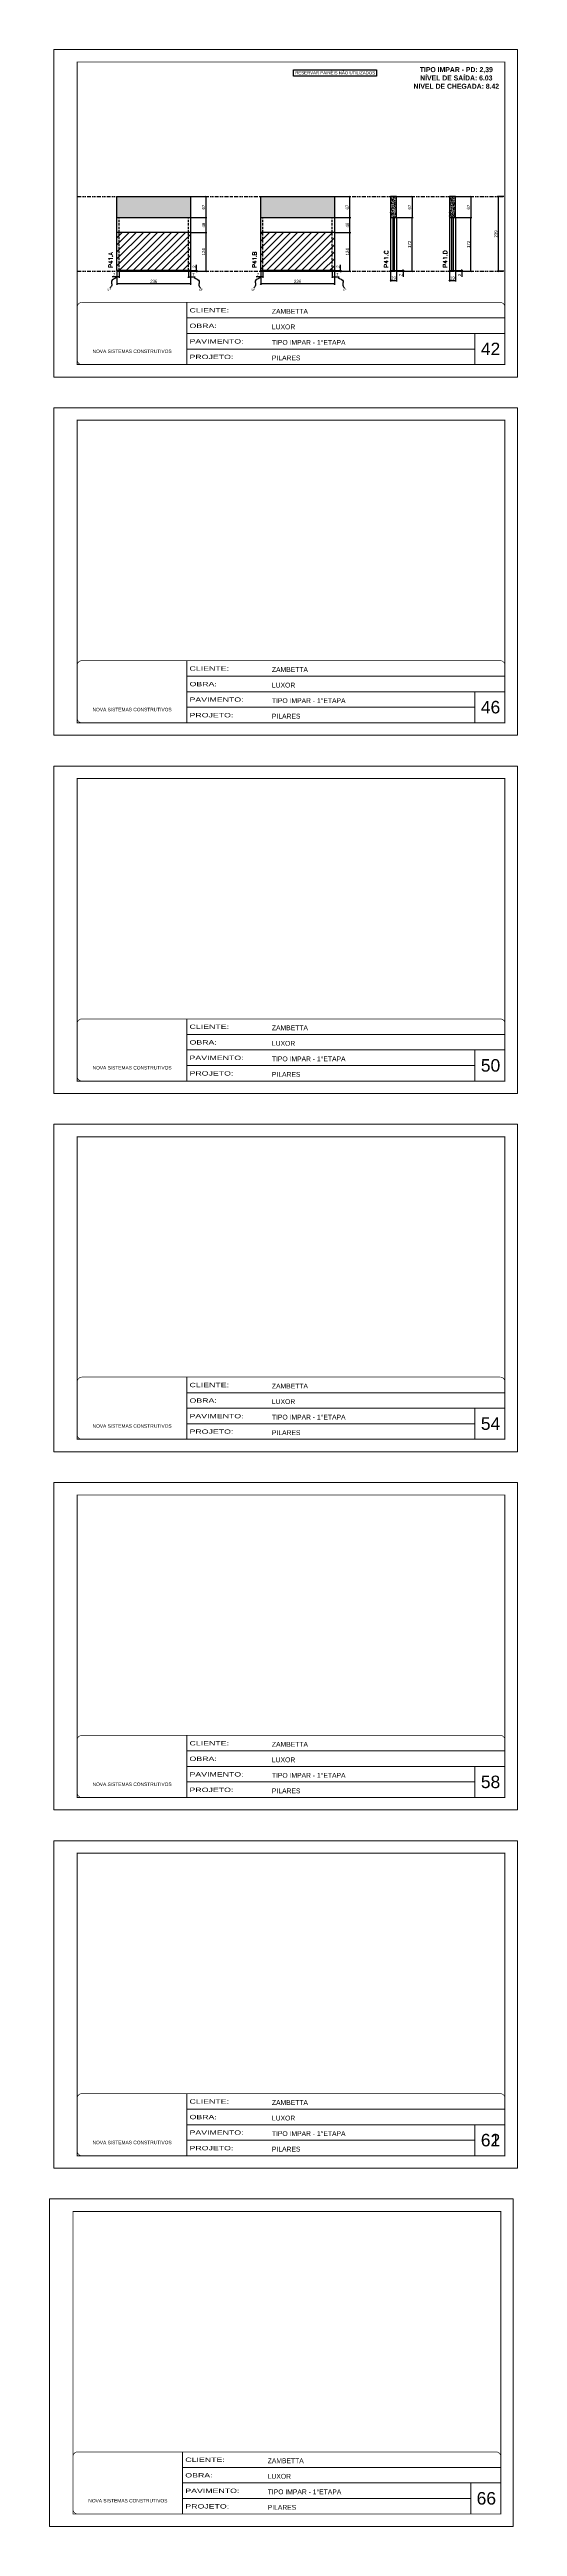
# Model space of a CAD drawing. Extents: x 14400 to 24104, y -21631 to 6985.
# Drawn here: x 15985 to 17483, y -12442 to -4501 of the extents above; entities that cross this region are included whole.
import ezdxf
from ezdxf.enums import TextEntityAlignment as Align

# ---------------------------------------------------------------- set-up
doc = ezdxf.new("R2010")
doc.units = 0
for name, pattern in [('CONTINUO', [0]), ('DASHED', [0.75, 0.5, -0.25]), ('DIVIDE2', [0.625, 0.25, -0.125, 0, -0.125, 0, -0.125]), ('HIDDEN', [0.375, 0.25, -0.125])]:
    doc.linetypes.add(name, pattern=pattern)
for name, color, linetype, lineweight in [('CARIMBO', 255, 'Continuous', 9), ('Folhas', 255, 'Continuous', 9), ('Hachura', 251, 'Continuous', 9), ('SARRAFO DE PRESSAO', 251, 'DASHED', 9), ('Texto Seção', 7, 'Continuous', 15)]:
    doc.layers.add(name, color=color, linetype=linetype, lineweight=lineweight)
for name, color, linetype in [('COTA', 241, 'Continuous'), ('NOMENCLATURA', 7, 'Continuous'), ('Nível', 160, 'Continuous'), ('Painéis', 200, 'Continuous'), ('SARR_2.2x7', 40, 'Continuous'), ('Sarrafo de Pressão', 42, 'HIDDEN'), ('texto', 7, 'Continuous')]:
    doc.layers.add(name, color=color, linetype=linetype)
doc.styles.add('ARIAL', font='arial.ttf')
doc.styles.add('COTA TECNICA', font='techl___.ttf', dxfattribs={"height": 10})
doc.styles.add('COTA TECNICA-50', font='techl___.ttf', dxfattribs={"height": 10})
doc.styles.add('REGUA-120', font='ROMANS.shx', dxfattribs={"height": 15})
doc.styles.add('ROMANC', font='techb___.ttf', dxfattribs={"height": 2.5})
doc.styles.get("Standard").update_dxf_attribs({"font": 'arial.ttf'})
doc.styles.add('Tecnologia', font='')
doc.styles.get('Tecnologia').set_extended_font_data('Forgotten Futurist')
doc.dimstyles.new('COTA PAINEL-50', dxfattribs={"dimtxt": 10, "dimasz": 3, "dimexe": 3, "dimexo": 3, "dimgap": 3, "dimtad": 1, "dimdec": 1, "dimzin": 12, "dimdsep": 46, "dimtxsty": 'COTA TECNICA-50', "dimblk1": 'OBLIQUE', "dimblk2": 'OBLIQUE', "dimsah": 1, "dimcen": 0.9, "dimclrd": 4, "dimclre": 4, "dimclrt": 240, "dimadec": 1, "dimazin": 3, "dimtfac": 1, "dimtdec": 1, "dimtmove": 0, "dimatfit": 3, "dimfxl": 1, "dimtolj": 1, "dimtzin": 12, "dimarcsym": 0})
doc.dimstyles.new('PAINEL', dxfattribs={"dimtxt": 10, "dimasz": 3, "dimexe": 3, "dimexo": 3, "dimgap": 3, "dimtad": 1, "dimdec": 1, "dimzin": 12, "dimdsep": 46, "dimtxsty": 'COTA TECNICA', "dimblk1": 'OBLIQUE', "dimblk2": 'OBLIQUE', "dimsah": 1, "dimcen": 0.9, "dimclrd": 4, "dimclre": 4, "dimclrt": 240, "dimadec": 1, "dimazin": 3, "dimtfac": 1, "dimtdec": 1, "dimtmove": 0, "dimatfit": 3, "dimfxl": 1, "dimtolj": 1, "dimtzin": 12, "dimarcsym": 0})
doc.dimstyles.get("Standard").update_dxf_attribs({"dimtxt": 0.18, "dimasz": 0.18, "dimexe": 0.18, "dimexo": 0.0625, "dimgap": 0.09, "dimtad": 0, "dimtih": 1, "dimtoh": 1, "dimdec": 4, "dimzin": 0, "dimdsep": 46, "dimtxsty": 'Standard', "dimcen": 0.09, "dimadec": 0, "dimazin": 0, "dimtfac": 1, "dimtdec": 4, "dimtofl": 0, "dimtmove": 0, "dimatfit": 3, "dimfxl": 1, "dimtolj": 1, "dimtzin": 0, "dimarcsym": 0})

# ---------------------------------------------------------------- blocks, each defined once
blk = doc.blocks.new('9999999999')
at = {"color": 30, "linetype": 'CONTINUO'}
for p, q in [((98564.6, 34230.2), (98564.6, 34429.4)), ((98564.6, 34379.6), (99584, 34379.6)), ((98564.6, 34329.8), (99488, 34329.8)), ((99584, 34329.8), (99488, 34329.8)), ((99488, 34329.8), (99488, 34230.2)), ((98564.6, 34280), (99488, 34280))]:
    blk.add_line(p, q, dxfattribs=at)
at = {"color": 30, "linetype": 'CONTINUO', "const_width": 2}
blk.add_lwpolyline([(99584, 34230.2), (99584, 34414.4, 0.414214), (99569, 34429.4), (98229, 34429.4, 0.414214), (98214, 34414.4), (98214, 34245.2, 0.414214), (98229, 34230.2), (99584, 34230.2)], format="xyb", dxfattribs=at)
at = {"layer": 'Folhas'}
blk.add_lwpolyline([(98139, 34190.2), (99624, 34190.2), (99624, 35240.2), (98139, 35240.2)], close=True, dxfattribs=at)
at = {"layer": 'Folhas', "color": 30, "const_width": 3}
blk.add_lwpolyline([(98214, 34230.2), (99584, 34230.2), (99584, 35200.2), (98214, 35200.2)], close=True, dxfattribs=at)
at = {"color": 7, "linetype": 'Continuous', "ltscale": 5, "style": 'ARIAL'}
for s, height, p in [('ZAMBETTA', 15.48, (98837.7, 34393.1)), ('TIPO IMPAR - 1°ETAPA', 15.483, (98837.7, 34293.5)), ('LUXOR', 15.48, (98837.7, 34343.3)), ('NOVA SISTEMAS CONSTRUTIVOS', 11.059, (98263.2, 34267.2)), ('PILARES', 15.48, (98837.7, 34243.7))]:
    blk.add_text(s, height=height, dxfattribs=at).set_placement(p)
at = {"layer": 'Folhas', "color": 7, "style": 'Tecnologia', "width": 1.5}
for s, p in [('CLIENTE:', (98573.7, 34397.2)), ('OBRA:', (98573.7, 34347.3)), ('PAVIMENTO:', (98573.7, 34297.5)), ('PROJETO:', (98573.7, 34247.7))]:
    blk.add_text(s, height=14, dxfattribs=at).set_placement(p)
blk = doc.blocks.new('_Oblique')
at = {"color": 0, "linetype": 'ByBlock', "lineweight": -2}
blk.add_line((-0.5, -0.5), (0.5, 0.5), dxfattribs=at)
blk = doc.blocks.new('*D1607')
at = {"layer": 'COTA', "color": 4, "lineweight": -2, "transparency": 16777216}
for p, q in [((16200.6, -5212.7), (16200.6, -5255.4)), ((16436.6, -5212.7), (16436.6, -5255.4)), ((16436.6, -5252.4), (16200.6, -5252.4))]:
    blk.add_line(p, q, dxfattribs=at)
at = {"layer": 'Defpoints', "color": 0, "transparency": 16777216}
for p in [(16200.6, -5209.7), (16436.6, -5209.7), (16200.6, -5252.4)]:
    blk.add_point(p, dxfattribs=at)
at = {"layer": 'COTA', "color": 4, "lineweight": -2, "transparency": 16777216, "xscale": 3, "yscale": 3, "zscale": 3, "rotation": 180}
blk.add_blockref('_Oblique', (16200.6, -5252.4), dxfattribs=at)
at = {"layer": 'COTA', "color": 4, "lineweight": -2, "transparency": 16777216, "xscale": 3, "yscale": 3, "zscale": 3}
blk.add_blockref('_Oblique', (16436.6, -5252.4), dxfattribs=at)
at = {"layer": 'COTA', "color": 240, "transparency": 16777216, "insert": (16318.6, -5244.2), "char_height": 10, "attachment_point": 5, "style": 'COTA TECNICA'}
blk.add_mtext('\\A1;236', dxfattribs=at)
blk = doc.blocks.new('*D1608')
at = {"layer": 'COTA', "color": 4, "lineweight": -2, "transparency": 16777216}
for p, q in [((16429.6, -5212.7), (16429.6, -5233.3)), ((16429.6, -5230.3), (16436.6, -5230.3)), ((16436.6, -5214.7), (16436.6, -5233.3)), ((16436.6, -5230.3), (16451.3, -5230.3))]:
    blk.add_line(p, q, dxfattribs=at)
at = {"layer": 'Defpoints', "color": 0, "transparency": 16777216}
for p in [(16429.6, -5209.7), (16436.6, -5211.7), (16436.6, -5230.3)]:
    blk.add_point(p, dxfattribs=at)
at = {"layer": 'COTA', "color": 4, "lineweight": -2, "transparency": 16777216, "xscale": 3, "yscale": 3, "zscale": 3, "rotation": 180}
blk.add_blockref('_Oblique', (16429.6, -5230.3), dxfattribs=at)
at = {"layer": 'COTA', "color": 4, "lineweight": -2, "transparency": 16777216, "xscale": 3, "yscale": 3, "zscale": 3}
blk.add_blockref('_Oblique', (16436.6, -5230.3), dxfattribs=at)
at = {"layer": 'COTA', "color": 240, "transparency": 16777216, "insert": (16445.5, -5222.2), "char_height": 10, "attachment_point": 5, "style": 'COTA TECNICA-50'}
blk.add_mtext('\\A1;7', dxfattribs=at)
blk = doc.blocks.new('*D1609')
at = {"layer": 'COTA', "color": 4, "lineweight": -2, "transparency": 16777216}
for p, q in [((16200.6, -5230.3), (16185.9, -5230.3)), ((16200.6, -5214.7), (16200.6, -5233.3)), ((16207.6, -5230.3), (16200.6, -5230.3)), ((16207.6, -5212.7), (16207.6, -5233.3))]:
    blk.add_line(p, q, dxfattribs=at)
at = {"layer": 'Defpoints', "color": 0, "transparency": 16777216}
for p in [(16200.6, -5211.7), (16200.6, -5230.3), (16207.6, -5209.7)]:
    blk.add_point(p, dxfattribs=at)
at = {"layer": 'COTA', "color": 4, "lineweight": -2, "transparency": 16777216, "xscale": 3, "yscale": 3, "zscale": 3, "rotation": 180}
blk.add_blockref('_Oblique', (16200.6, -5230.3), dxfattribs=at)
at = {"layer": 'COTA', "color": 4, "lineweight": -2, "transparency": 16777216, "xscale": 3, "yscale": 3, "zscale": 3}
blk.add_blockref('_Oblique', (16207.6, -5230.3), dxfattribs=at)
at = {"layer": 'COTA', "color": 240, "transparency": 16777216, "insert": (16191.8, -5222.2), "char_height": 10, "attachment_point": 5, "style": 'COTA TECNICA-50'}
blk.add_mtext('\\A1;7', dxfattribs=at)
blk = doc.blocks.new('*D1621')
at = {"layer": 'COTA', "color": 4, "linetype": 'ByBlock', "lineweight": -2, "transparency": 16777216}
for p, q in [((16439.6, -5087.7), (16489, -5087.7)), ((16486, -5211.7), (16486, -5087.7)), ((16439.6, -5211.7), (16489, -5211.7))]:
    blk.add_line(p, q, dxfattribs=at)
at = {"layer": 'Defpoints', "color": 0, "linetype": 'ByBlock', "transparency": 16777216}
for p in [(16436.6, -5087.7), (16486, -5087.7), (16436.6, -5211.7)]:
    blk.add_point(p, dxfattribs=at)
at = {"layer": 'COTA', "color": 4, "linetype": 'ByBlock', "lineweight": -2, "transparency": 16777216, "xscale": 3, "yscale": 3, "zscale": 3}
for p, rotation in [((16486, -5087.7), 90), ((16486, -5211.7), 270)]:
    blk.add_blockref('_Oblique', p, dxfattribs=dict(at, rotation=rotation))
at = {"layer": 'COTA', "color": 240, "linetype": 'ByBlock', "transparency": 16777216, "insert": (16477.9, -5149.7), "char_height": 10, "attachment_point": 5, "rotation": 90, "style": 'COTA TECNICA'}
blk.add_mtext('\\A1;124', dxfattribs=at)
blk = doc.blocks.new('*D1610')
at = {"layer": 'COTA', "color": 4, "lineweight": -2, "transparency": 16777216}
for p, q in [((16439.6, -5209.7), (16458.9, -5209.7)), ((16439.6, -5211.7), (16458.9, -5211.7)), ((16455.9, -5209.7), (16455.9, -5190.9)), ((16455.9, -5211.7), (16455.9, -5209.7)), ((16455.9, -5211.7), (16455.9, -5214.7))]:
    blk.add_line(p, q, dxfattribs=at)
at = {"layer": 'Defpoints', "color": 0, "transparency": 16777216}
for p in [(16436.6, -5209.7), (16436.6, -5211.7), (16455.9, -5211.7)]:
    blk.add_point(p, dxfattribs=at)
at = {"layer": 'COTA', "color": 4, "lineweight": -2, "transparency": 16777216, "xscale": 3, "yscale": 3, "zscale": 3}
for p, rotation in [((16455.9, -5209.7), 270), ((16455.9, -5211.7), 90)]:
    blk.add_blockref('_Oblique', p, dxfattribs=dict(at, rotation=rotation))
at = {"layer": 'COTA', "color": 240, "transparency": 16777216, "insert": (16447.9, -5197), "char_height": 10, "attachment_point": 5, "rotation": 90, "style": 'COTA TECNICA-50'}
blk.add_mtext('\\A1;2', dxfattribs=at)
blk = doc.blocks.new('*D1622')
at = {"layer": 'COTA', "color": 4, "linetype": 'ByBlock', "lineweight": -2, "transparency": 16777216}
for p, q in [((16439.6, -5087.7), (16489, -5087.7)), ((16486, -5211.7), (16486, -5087.7)), ((16439.6, -5211.7), (16489, -5211.7))]:
    blk.add_line(p, q, dxfattribs=at)
at = {"layer": 'Defpoints', "color": 0, "linetype": 'ByBlock', "transparency": 16777216}
for p in [(16436.6, -5087.7), (16486, -5087.7), (16436.6, -5211.7)]:
    blk.add_point(p, dxfattribs=at)
at = {"layer": 'COTA', "color": 4, "linetype": 'ByBlock', "lineweight": -2, "transparency": 16777216, "xscale": 3, "yscale": 3, "zscale": 3}
for p, rotation in [((16486, -5087.7), 90), ((16486, -5211.7), 270)]:
    blk.add_blockref('_Oblique', p, dxfattribs=dict(at, rotation=rotation))
at = {"layer": 'COTA', "color": 240, "linetype": 'ByBlock', "transparency": 16777216, "insert": (16477.9, -5149.7), "char_height": 10, "attachment_point": 5, "rotation": 90, "style": 'COTA TECNICA'}
blk.add_mtext('\\A1;124', dxfattribs=at)
blk = doc.blocks.new('*D1623')
at = {"layer": 'COTA', "color": 4, "lineweight": -2, "transparency": 16777216}
for p, q in [((16439.6, -5039.7), (16489, -5039.7)), ((16486, -5087.7), (16486, -5039.7)), ((16439.6, -5087.7), (16489, -5087.7))]:
    blk.add_line(p, q, dxfattribs=at)
at = {"layer": 'Defpoints', "color": 0, "transparency": 16777216}
for p in [(16436.6, -5039.7), (16486, -5039.7), (16436.6, -5087.7)]:
    blk.add_point(p, dxfattribs=at)
at = {"layer": 'COTA', "color": 4, "lineweight": -2, "transparency": 16777216, "xscale": 3, "yscale": 3, "zscale": 3}
for p, rotation in [((16486, -5039.7), 90), ((16486, -5087.7), 270)]:
    blk.add_blockref('_Oblique', p, dxfattribs=dict(at, rotation=rotation))
at = {"layer": 'COTA', "color": 240, "transparency": 16777216, "insert": (16477.9, -5063.7), "char_height": 10, "attachment_point": 5, "rotation": 90, "style": 'COTA TECNICA'}
blk.add_mtext('\\A1;48', dxfattribs=at)
blk = doc.blocks.new('*D2112')
at = {"layer": 'COTA', "color": 4, "lineweight": -2, "transparency": 16777216}
for p, q in [((17077.2, -5212.7), (17077.2, -5244.6)), ((17096.2, -5212.7), (17096.2, -5244.6)), ((17077.2, -5241.6), (17096.2, -5241.6))]:
    blk.add_line(p, q, dxfattribs=at)
at = {"layer": 'Defpoints', "color": 0, "transparency": 16777216}
for p in [(17077.2, -5209.7), (17096.2, -5209.7), (17096.2, -5241.6)]:
    blk.add_point(p, dxfattribs=at)
at = {"layer": 'COTA', "color": 4, "lineweight": -2, "transparency": 16777216, "xscale": 3, "yscale": 3, "zscale": 3, "rotation": 180}
blk.add_blockref('_Oblique', (17077.2, -5241.6), dxfattribs=at)
at = {"layer": 'COTA', "color": 4, "lineweight": -2, "transparency": 16777216, "xscale": 3, "yscale": 3, "zscale": 3}
blk.add_blockref('_Oblique', (17096.2, -5241.6), dxfattribs=at)
at = {"layer": 'COTA', "color": 240, "transparency": 16777216, "insert": (17086.7, -5233.5), "char_height": 10, "attachment_point": 5, "style": 'COTA TECNICA'}
blk.add_mtext('\\A1;19', dxfattribs=at)
blk = doc.blocks.new('*D2113')
at = {"layer": 'COTA', "color": 4, "lineweight": -2, "transparency": 16777216}
for p, q in [((17099.2, -5209.7), (17120.4, -5209.7)), ((17099.2, -5211.7), (17120.4, -5211.7)), ((17117.4, -5209.7), (17117.4, -5206.7)), ((17117.4, -5209.7), (17117.4, -5211.7)), ((17117.4, -5211.7), (17117.4, -5229.9))]:
    blk.add_line(p, q, dxfattribs=at)
at = {"layer": 'Defpoints', "color": 0, "transparency": 16777216}
for p in [(17096.2, -5209.7), (17096.2, -5211.7), (17117.4, -5209.7)]:
    blk.add_point(p, dxfattribs=at)
at = {"layer": 'COTA', "color": 4, "lineweight": -2, "transparency": 16777216, "xscale": 3, "yscale": 3, "zscale": 3}
for p, rotation in [((17117.4, -5209.7), 270), ((17117.4, -5211.7), 90)]:
    blk.add_blockref('_Oblique', p, dxfattribs=dict(at, rotation=rotation))
at = {"layer": 'COTA', "color": 240, "transparency": 16777216, "insert": (17109.4, -5223.8), "char_height": 10, "attachment_point": 5, "rotation": 90, "style": 'COTA TECNICA-50'}
blk.add_mtext('\\A1;2', dxfattribs=at)
blk = doc.blocks.new('*D2114')
at = {"layer": 'COTA', "color": 4, "lineweight": -2, "transparency": 16777216}
for p, q in [((17099.2, -5039.7), (17149.2, -5039.7)), ((17146.2, -5211.7), (17146.2, -5039.7)), ((17099.2, -5211.7), (17149.2, -5211.7))]:
    blk.add_line(p, q, dxfattribs=at)
at = {"layer": 'Defpoints', "color": 0, "transparency": 16777216}
for p in [(17096.2, -5039.7), (17146.2, -5039.7), (17096.2, -5211.7)]:
    blk.add_point(p, dxfattribs=at)
at = {"layer": 'COTA', "color": 4, "lineweight": -2, "transparency": 16777216, "xscale": 3, "yscale": 3, "zscale": 3}
for p, rotation in [((17146.2, -5039.7), 90), ((17146.2, -5211.7), 270)]:
    blk.add_blockref('_Oblique', p, dxfattribs=dict(at, rotation=rotation))
at = {"layer": 'COTA', "color": 240, "transparency": 16777216, "insert": (17138.1, -5125.7), "char_height": 10, "attachment_point": 5, "rotation": 90, "style": 'COTA TECNICA-50'}
blk.add_mtext('\\A1;172', dxfattribs=at)
blk = doc.blocks.new('*D3554')
at = {"layer": 'COTA', "color": 4, "lineweight": -2, "transparency": 16777216}
for p, q in [((17440.5, -4972.7), (17419.6, -4972.7)), ((17422.6, -5211.7), (17422.6, -4972.7)), ((17440.5, -5211.7), (17419.6, -5211.7))]:
    blk.add_line(p, q, dxfattribs=at)
at = {"layer": 'Defpoints', "color": 0, "transparency": 16777216}
for p in [(17422.6, -4972.7), (17443.5, -4972.7), (17443.5, -5211.7)]:
    blk.add_point(p, dxfattribs=at)
at = {"layer": 'COTA', "color": 4, "lineweight": -2, "transparency": 16777216, "xscale": 3, "yscale": 3, "zscale": 3}
for p, rotation in [((17422.6, -4972.7), 90), ((17422.6, -5211.7), 270)]:
    blk.add_blockref('_Oblique', p, dxfattribs=dict(at, rotation=rotation))
at = {"layer": 'COTA', "color": 240, "transparency": 16777216, "insert": (17414.4, -5092.2), "char_height": 10, "attachment_point": 5, "rotation": 90, "style": 'COTA TECNICA'}
blk.add_mtext('\\A1;239', dxfattribs=at)
blk = doc.blocks.new('*D3555')
at = {"layer": 'COTA', "color": 4, "lineweight": -2, "transparency": 16777216}
for p, q in [((16439.6, -4972.7), (16489, -4972.7)), ((16486, -5039.7), (16486, -4972.7)), ((16439.6, -5039.7), (16489, -5039.7))]:
    blk.add_line(p, q, dxfattribs=at)
at = {"layer": 'Defpoints', "color": 0, "transparency": 16777216}
for p in [(16436.6, -4972.7), (16486, -4972.7), (16436.6, -5039.7)]:
    blk.add_point(p, dxfattribs=at)
at = {"layer": 'COTA', "color": 4, "lineweight": -2, "transparency": 16777216, "xscale": 3, "yscale": 3, "zscale": 3}
for p, rotation in [((16486, -4972.7), 90), ((16486, -5039.7), 270)]:
    blk.add_blockref('_Oblique', p, dxfattribs=dict(at, rotation=rotation))
at = {"layer": 'COTA', "color": 240, "transparency": 16777216, "insert": (16477.9, -5006.2), "char_height": 10, "attachment_point": 5, "rotation": 90, "style": 'COTA TECNICA'}
blk.add_mtext('\\A1;67', dxfattribs=at)
blk = doc.blocks.new('*D3556')
at = {"layer": 'COTA', "color": 4, "lineweight": -2, "transparency": 16777216}
for p, q in [((16661.4, -5212.7), (16661.4, -5255.4)), ((16897.4, -5212.7), (16897.4, -5255.4)), ((16897.4, -5252.4), (16661.4, -5252.4))]:
    blk.add_line(p, q, dxfattribs=at)
at = {"layer": 'Defpoints', "color": 0, "transparency": 16777216}
for p in [(16661.4, -5209.7), (16897.4, -5209.7), (16661.4, -5252.4)]:
    blk.add_point(p, dxfattribs=at)
at = {"layer": 'COTA', "color": 4, "lineweight": -2, "transparency": 16777216, "xscale": 3, "yscale": 3, "zscale": 3, "rotation": 180}
blk.add_blockref('_Oblique', (16661.4, -5252.4), dxfattribs=at)
at = {"layer": 'COTA', "color": 4, "lineweight": -2, "transparency": 16777216, "xscale": 3, "yscale": 3, "zscale": 3}
blk.add_blockref('_Oblique', (16897.4, -5252.4), dxfattribs=at)
at = {"layer": 'COTA', "color": 240, "transparency": 16777216, "insert": (16779.4, -5244.2), "char_height": 10, "attachment_point": 5, "style": 'COTA TECNICA'}
blk.add_mtext('\\A1;236', dxfattribs=at)
blk = doc.blocks.new('*D3557')
at = {"layer": 'COTA', "color": 4, "lineweight": -2, "transparency": 16777216}
for p, q in [((16890.4, -5212.7), (16890.4, -5233.3)), ((16890.4, -5230.3), (16897.4, -5230.3)), ((16897.4, -5214.7), (16897.4, -5233.3)), ((16897.4, -5230.3), (16912.1, -5230.3))]:
    blk.add_line(p, q, dxfattribs=at)
at = {"layer": 'Defpoints', "color": 0, "transparency": 16777216}
for p in [(16890.4, -5209.7), (16897.4, -5211.7), (16897.4, -5230.3)]:
    blk.add_point(p, dxfattribs=at)
at = {"layer": 'COTA', "color": 4, "lineweight": -2, "transparency": 16777216, "xscale": 3, "yscale": 3, "zscale": 3, "rotation": 180}
blk.add_blockref('_Oblique', (16890.4, -5230.3), dxfattribs=at)
at = {"layer": 'COTA', "color": 4, "lineweight": -2, "transparency": 16777216, "xscale": 3, "yscale": 3, "zscale": 3}
blk.add_blockref('_Oblique', (16897.4, -5230.3), dxfattribs=at)
at = {"layer": 'COTA', "color": 240, "transparency": 16777216, "insert": (16906.3, -5222.2), "char_height": 10, "attachment_point": 5, "style": 'COTA TECNICA-50'}
blk.add_mtext('\\A1;7', dxfattribs=at)
blk = doc.blocks.new('*D3558')
at = {"layer": 'COTA', "color": 4, "lineweight": -2, "transparency": 16777216}
for p, q in [((16661.4, -5230.3), (16646.7, -5230.3)), ((16661.4, -5214.7), (16661.4, -5233.3)), ((16668.4, -5230.3), (16661.4, -5230.3)), ((16668.4, -5212.7), (16668.4, -5233.3))]:
    blk.add_line(p, q, dxfattribs=at)
at = {"layer": 'Defpoints', "color": 0, "transparency": 16777216}
for p in [(16661.4, -5211.7), (16661.4, -5230.3), (16668.4, -5209.7)]:
    blk.add_point(p, dxfattribs=at)
at = {"layer": 'COTA', "color": 4, "lineweight": -2, "transparency": 16777216, "xscale": 3, "yscale": 3, "zscale": 3, "rotation": 180}
blk.add_blockref('_Oblique', (16661.4, -5230.3), dxfattribs=at)
at = {"layer": 'COTA', "color": 4, "lineweight": -2, "transparency": 16777216, "xscale": 3, "yscale": 3, "zscale": 3}
blk.add_blockref('_Oblique', (16668.4, -5230.3), dxfattribs=at)
at = {"layer": 'COTA', "color": 240, "transparency": 16777216, "insert": (16652.5, -5222.2), "char_height": 10, "attachment_point": 5, "style": 'COTA TECNICA-50'}
blk.add_mtext('\\A1;7', dxfattribs=at)
blk = doc.blocks.new('*D3560')
at = {"layer": 'COTA', "color": 4, "linetype": 'ByBlock', "lineweight": -2, "transparency": 16777216}
for p, q in [((16900.4, -5087.7), (16949.8, -5087.7)), ((16946.8, -5211.7), (16946.8, -5087.7)), ((16900.4, -5211.7), (16949.8, -5211.7))]:
    blk.add_line(p, q, dxfattribs=at)
at = {"layer": 'Defpoints', "color": 0, "linetype": 'ByBlock', "transparency": 16777216}
for p in [(16897.4, -5087.7), (16946.8, -5087.7), (16897.4, -5211.7)]:
    blk.add_point(p, dxfattribs=at)
at = {"layer": 'COTA', "color": 4, "linetype": 'ByBlock', "lineweight": -2, "transparency": 16777216, "xscale": 3, "yscale": 3, "zscale": 3}
for p, rotation in [((16946.8, -5087.7), 90), ((16946.8, -5211.7), 270)]:
    blk.add_blockref('_Oblique', p, dxfattribs=dict(at, rotation=rotation))
at = {"layer": 'COTA', "color": 240, "linetype": 'ByBlock', "transparency": 16777216, "insert": (16938.7, -5149.7), "char_height": 10, "attachment_point": 5, "rotation": 90, "style": 'COTA TECNICA'}
blk.add_mtext('\\A1;124', dxfattribs=at)
blk = doc.blocks.new('*D3559')
at = {"layer": 'COTA', "color": 4, "lineweight": -2, "transparency": 16777216}
for p, q in [((16900.4, -5209.7), (16919.7, -5209.7)), ((16900.4, -5211.7), (16919.7, -5211.7)), ((16916.7, -5209.7), (16916.7, -5190.9)), ((16916.7, -5211.7), (16916.7, -5209.7)), ((16916.7, -5211.7), (16916.7, -5214.7))]:
    blk.add_line(p, q, dxfattribs=at)
at = {"layer": 'Defpoints', "color": 0, "transparency": 16777216}
for p in [(16897.4, -5209.7), (16897.4, -5211.7), (16916.7, -5211.7)]:
    blk.add_point(p, dxfattribs=at)
at = {"layer": 'COTA', "color": 4, "lineweight": -2, "transparency": 16777216, "xscale": 3, "yscale": 3, "zscale": 3}
for p, rotation in [((16916.7, -5209.7), 270), ((16916.7, -5211.7), 90)]:
    blk.add_blockref('_Oblique', p, dxfattribs=dict(at, rotation=rotation))
at = {"layer": 'COTA', "color": 240, "transparency": 16777216, "insert": (16908.7, -5197), "char_height": 10, "attachment_point": 5, "rotation": 90, "style": 'COTA TECNICA-50'}
blk.add_mtext('\\A1;2', dxfattribs=at)
blk = doc.blocks.new('*D3561')
at = {"layer": 'COTA', "color": 4, "linetype": 'ByBlock', "lineweight": -2, "transparency": 16777216}
for p, q in [((16900.4, -5087.7), (16949.8, -5087.7)), ((16946.8, -5211.7), (16946.8, -5087.7)), ((16900.4, -5211.7), (16949.8, -5211.7))]:
    blk.add_line(p, q, dxfattribs=at)
at = {"layer": 'Defpoints', "color": 0, "linetype": 'ByBlock', "transparency": 16777216}
for p in [(16897.4, -5087.7), (16946.8, -5087.7), (16897.4, -5211.7)]:
    blk.add_point(p, dxfattribs=at)
at = {"layer": 'COTA', "color": 4, "linetype": 'ByBlock', "lineweight": -2, "transparency": 16777216, "xscale": 3, "yscale": 3, "zscale": 3}
for p, rotation in [((16946.8, -5087.7), 90), ((16946.8, -5211.7), 270)]:
    blk.add_blockref('_Oblique', p, dxfattribs=dict(at, rotation=rotation))
at = {"layer": 'COTA', "color": 240, "linetype": 'ByBlock', "transparency": 16777216, "insert": (16938.7, -5149.7), "char_height": 10, "attachment_point": 5, "rotation": 90, "style": 'COTA TECNICA'}
blk.add_mtext('\\A1;124', dxfattribs=at)
blk = doc.blocks.new('*D3562')
at = {"layer": 'COTA', "color": 4, "lineweight": -2, "transparency": 16777216}
for p, q in [((16900.4, -5039.7), (16949.8, -5039.7)), ((16946.8, -5087.7), (16946.8, -5039.7)), ((16900.4, -5087.7), (16949.8, -5087.7))]:
    blk.add_line(p, q, dxfattribs=at)
at = {"layer": 'Defpoints', "color": 0, "transparency": 16777216}
for p in [(16897.4, -5039.7), (16946.8, -5039.7), (16897.4, -5087.7)]:
    blk.add_point(p, dxfattribs=at)
at = {"layer": 'COTA', "color": 4, "lineweight": -2, "transparency": 16777216, "xscale": 3, "yscale": 3, "zscale": 3}
for p, rotation in [((16946.8, -5039.7), 90), ((16946.8, -5087.7), 270)]:
    blk.add_blockref('_Oblique', p, dxfattribs=dict(at, rotation=rotation))
at = {"layer": 'COTA', "color": 240, "transparency": 16777216, "insert": (16938.7, -5063.7), "char_height": 10, "attachment_point": 5, "rotation": 90, "style": 'COTA TECNICA'}
blk.add_mtext('\\A1;48', dxfattribs=at)
blk = doc.blocks.new('*D3563')
at = {"layer": 'COTA', "color": 4, "lineweight": -2, "transparency": 16777216}
for p, q in [((16900.4, -4972.7), (16949.8, -4972.7)), ((16946.8, -5039.7), (16946.8, -4972.7)), ((16900.4, -5039.7), (16949.8, -5039.7))]:
    blk.add_line(p, q, dxfattribs=at)
at = {"layer": 'Defpoints', "color": 0, "transparency": 16777216}
for p in [(16897.4, -4972.7), (16946.8, -4972.7), (16897.4, -5039.7)]:
    blk.add_point(p, dxfattribs=at)
at = {"layer": 'COTA', "color": 4, "lineweight": -2, "transparency": 16777216, "xscale": 3, "yscale": 3, "zscale": 3}
for p, rotation in [((16946.8, -4972.7), 90), ((16946.8, -5039.7), 270)]:
    blk.add_blockref('_Oblique', p, dxfattribs=dict(at, rotation=rotation))
at = {"layer": 'COTA', "color": 240, "transparency": 16777216, "insert": (16938.7, -5006.2), "char_height": 10, "attachment_point": 5, "rotation": 90, "style": 'COTA TECNICA'}
blk.add_mtext('\\A1;67', dxfattribs=at)
blk = doc.blocks.new('*D3564')
at = {"layer": 'COTA', "color": 4, "lineweight": -2, "transparency": 16777216}
for p, q in [((17099.2, -4972.7), (17149.2, -4972.7)), ((17146.2, -4972.7), (17146.2, -5039.7)), ((17099.2, -5039.7), (17149.2, -5039.7))]:
    blk.add_line(p, q, dxfattribs=at)
at = {"layer": 'Defpoints', "color": 0, "transparency": 16777216}
for p in [(17096.2, -4972.7), (17096.2, -5039.7), (17146.2, -5039.7)]:
    blk.add_point(p, dxfattribs=at)
at = {"layer": 'COTA', "color": 4, "lineweight": -2, "transparency": 16777216, "xscale": 3, "yscale": 3, "zscale": 3}
for p, rotation in [((17146.2, -4972.7), 90), ((17146.2, -5039.7), 270)]:
    blk.add_blockref('_Oblique', p, dxfattribs=dict(at, rotation=rotation))
at = {"layer": 'COTA', "color": 240, "transparency": 16777216, "insert": (17138.1, -5006.2), "char_height": 10, "attachment_point": 5, "rotation": 90, "style": 'COTA TECNICA'}
blk.add_mtext('\\A1;67', dxfattribs=at)
blk = doc.blocks.new('*D3565')
at = {"layer": 'COTA', "color": 4, "lineweight": -2, "transparency": 16777216}
for p, q in [((17265.7, -5212.7), (17265.7, -5244.6)), ((17284.7, -5212.7), (17284.7, -5244.6)), ((17265.7, -5241.6), (17284.7, -5241.6))]:
    blk.add_line(p, q, dxfattribs=at)
at = {"layer": 'Defpoints', "color": 0, "transparency": 16777216}
for p in [(17265.7, -5209.7), (17284.7, -5209.7), (17284.7, -5241.6)]:
    blk.add_point(p, dxfattribs=at)
at = {"layer": 'COTA', "color": 4, "lineweight": -2, "transparency": 16777216, "xscale": 3, "yscale": 3, "zscale": 3, "rotation": 180}
blk.add_blockref('_Oblique', (17265.7, -5241.6), dxfattribs=at)
at = {"layer": 'COTA', "color": 4, "lineweight": -2, "transparency": 16777216, "xscale": 3, "yscale": 3, "zscale": 3}
blk.add_blockref('_Oblique', (17284.7, -5241.6), dxfattribs=at)
at = {"layer": 'COTA', "color": 240, "transparency": 16777216, "insert": (17275.2, -5233.5), "char_height": 10, "attachment_point": 5, "style": 'COTA TECNICA'}
blk.add_mtext('\\A1;19', dxfattribs=at)
blk = doc.blocks.new('*D3566')
at = {"layer": 'COTA', "color": 4, "lineweight": -2, "transparency": 16777216}
for p, q in [((17287.7, -5209.7), (17308.9, -5209.7)), ((17287.7, -5211.7), (17308.9, -5211.7)), ((17305.9, -5209.7), (17305.9, -5206.7)), ((17305.9, -5209.7), (17305.9, -5211.7)), ((17305.9, -5211.7), (17305.9, -5229.9))]:
    blk.add_line(p, q, dxfattribs=at)
at = {"layer": 'Defpoints', "color": 0, "transparency": 16777216}
for p in [(17284.7, -5209.7), (17284.7, -5211.7), (17305.9, -5209.7)]:
    blk.add_point(p, dxfattribs=at)
at = {"layer": 'COTA', "color": 4, "lineweight": -2, "transparency": 16777216, "xscale": 3, "yscale": 3, "zscale": 3}
for p, rotation in [((17305.9, -5209.7), 270), ((17305.9, -5211.7), 90)]:
    blk.add_blockref('_Oblique', p, dxfattribs=dict(at, rotation=rotation))
at = {"layer": 'COTA', "color": 240, "transparency": 16777216, "insert": (17297.9, -5223.8), "char_height": 10, "attachment_point": 5, "rotation": 90, "style": 'COTA TECNICA-50'}
blk.add_mtext('\\A1;2', dxfattribs=at)
blk = doc.blocks.new('*D3567')
at = {"layer": 'COTA', "color": 4, "lineweight": -2, "transparency": 16777216}
for p, q in [((17287.7, -5039.7), (17337.7, -5039.7)), ((17334.7, -5211.7), (17334.7, -5039.7)), ((17287.7, -5211.7), (17337.7, -5211.7))]:
    blk.add_line(p, q, dxfattribs=at)
at = {"layer": 'Defpoints', "color": 0, "transparency": 16777216}
for p in [(17284.7, -5039.7), (17334.7, -5039.7), (17284.7, -5211.7)]:
    blk.add_point(p, dxfattribs=at)
at = {"layer": 'COTA', "color": 4, "lineweight": -2, "transparency": 16777216, "xscale": 3, "yscale": 3, "zscale": 3}
for p, rotation in [((17334.7, -5039.7), 90), ((17334.7, -5211.7), 270)]:
    blk.add_blockref('_Oblique', p, dxfattribs=dict(at, rotation=rotation))
at = {"layer": 'COTA', "color": 240, "transparency": 16777216, "insert": (17326.6, -5125.7), "char_height": 10, "attachment_point": 5, "rotation": 90, "style": 'COTA TECNICA-50'}
blk.add_mtext('\\A1;172', dxfattribs=at)
blk = doc.blocks.new('*D3568')
at = {"layer": 'COTA', "color": 4, "lineweight": -2, "transparency": 16777216}
for p, q in [((17287.7, -4972.7), (17337.7, -4972.7)), ((17334.7, -4972.7), (17334.7, -5039.7)), ((17287.7, -5039.7), (17337.7, -5039.7))]:
    blk.add_line(p, q, dxfattribs=at)
at = {"layer": 'Defpoints', "color": 0, "transparency": 16777216}
for p in [(17284.7, -4972.7), (17284.7, -5039.7), (17334.7, -5039.7)]:
    blk.add_point(p, dxfattribs=at)
at = {"layer": 'COTA', "color": 4, "lineweight": -2, "transparency": 16777216, "xscale": 3, "yscale": 3, "zscale": 3}
for p, rotation in [((17334.7, -4972.7), 90), ((17334.7, -5039.7), 270)]:
    blk.add_blockref('_Oblique', p, dxfattribs=dict(at, rotation=rotation))
at = {"layer": 'COTA', "color": 240, "transparency": 16777216, "insert": (17326.6, -5006.2), "char_height": 10, "attachment_point": 5, "rotation": 90, "style": 'COTA TECNICA'}
blk.add_mtext('\\A1;67', dxfattribs=at)

msp = doc.modelspace()

# ---------------------------------------------------------------- hatches: boundary and pattern name
at = {"layer": 'COTA'}
h = msp.add_hatch(dxfattribs=at)
h.set_pattern_fill('AR-CONC', color=256, scale=0.03)
h.paths.add_polyline_path([(16436.62, -4972.74), (16200.62, -4972.74), (16200.62, -5039.74), (16436.62, -5039.74)])
h = msp.add_hatch(dxfattribs=at)
h.set_pattern_fill('AR-CONC', color=256, scale=0.03)
h.set_pattern_definition([(50, (460.7765, 0), (5.4655401, -0.4781726), [0.5715, -6.2865]), (355, (460.7765, 0), (-1.0573026, 5.7317054), [0.4572, -5.0292175]), (100.451445, (461.232, -0.04), (4.4082374, 5.2535326), [0.4857003, -5.3427073]), (46.1842, (460.7765, 1.524), (8.1323712, -1.2612698), [0.85725, -9.42975]), (96.63556, (461.454, 1.419), (7.122124, 7.4227837), [0.7285507, -8.0140682]), (351.18415, (460.7765, 1.524), (7.122124, 7.4227837), [0.685799, -7.543792]), (21, (461.5385, 1.143), (4.5484317, -3.067956), [0.5715, -6.2865]), (326, (461.5385, 1.143), (1.8540609, 5.525639), [0.4572, -5.0292]), (71.451445, (461.9175, 0.8873), (6.4024926, 2.457683), [0.4857003, -5.3426981]), (37.5, (460.7765, 0), (0.0926581, 2.53665117), [0, -4.96824, 0, -5.1054, 0, -5.04825]), (7.5, (460.7765, 0), (2.00458988, 3.00541724), [0, -2.91084, 0, -4.85394, 0, -1.92405]), (327.5, (459.0772, 0), (4.06771786, -0.17186232), [0, -1.905, 0, -5.9436, 0, -7.8867]), (317.5, (458.3152, 0), (4.44387544, 0.7627947), [0, -2.4765, 0, -3.94716, 0, -5.6007])])
h.paths.add_polyline_path([(16897.39, -4972.74), (16661.39, -4972.74), (16661.39, -5039.74), (16897.39, -5039.74)])
h = msp.add_hatch(dxfattribs=at)
h.set_pattern_fill('AR-CONC', color=256, scale=0.03)
h.set_pattern_definition([(50, (-1665.8637, -9214.601), (5.4655401, -0.4781726), [0.5715, -6.2865]), (355, (-1665.8637, -9214.601), (-1.0573026, 5.7317054), [0.4572, -5.0292175]), (100.451445, (-1665.408, -9214.6407), (4.4082374, 5.2535326), [0.4857003, -5.3427073]), (46.1842, (-1665.864, -9213.077), (8.1323712, -1.2612698), [0.85725, -9.42975]), (96.635558, (-1665.186, -9213.182), (7.122124, 7.4227837), [0.7285507, -8.0140682]), (351.18415, (-1665.864, -9213.077), (7.122124, 7.4227837), [0.685799, -7.543792]), (21, (-1665.1017, -9213.458), (4.5484317, -3.0679559), [0.5715, -6.2865]), (326, (-1665.1017, -9213.458), (1.8540609, 5.525639), [0.4572, -5.0292]), (71.451445, (-1664.7227, -9213.7135), (6.4024926, 2.457683), [0.4857003, -5.3426981]), (37.5, (-1665.8637, -9214.6009), (0.0926581, 2.53665117), [0, -4.96824, 0, -5.1054, 0, -5.04825]), (7.5, (-1665.8637, -9214.6009), (2.00458988, 3.00541724), [0, -2.91084, 0, -4.85394, 0, -1.92405]), (327.5, (-1667.563, -9214.6009), (4.06771786, -0.17186232), [0, -1.905, 0, -5.9436, 0, -7.8867]), (317.5, (-1668.325, -9214.601), (4.44387544, 0.7627947), [0, -2.4765, 0, -3.94716, 0, -5.6007])])
h.paths.add_polyline_path([(17096.19, -4972.74), (17077.19, -4972.74), (17077.19, -5039.74), (17096.19, -5039.74)])
h = msp.add_hatch(dxfattribs=at)
h.set_pattern_fill('AR-CONC', color=256, scale=0.03)
h.set_pattern_definition([(50, (-1477.3633, -9214.601), (5.4655401, -0.4781726), [0.5715, -6.2865]), (355, (-1477.3633, -9214.601), (-1.0573026, 5.7317054), [0.4572, -5.0292175]), (100.451445, (-1476.908, -9214.6407), (4.4082374, 5.2535326), [0.4857003, -5.3427073]), (46.1842, (-1477.3633, -9213.077), (8.1323712, -1.2612698), [0.85725, -9.42975]), (96.635558, (-1476.686, -9213.182), (7.122124, 7.4227837), [0.7285507, -8.0140682]), (351.18415, (-1477.363, -9213.077), (7.122124, 7.4227837), [0.685799, -7.543792]), (21, (-1476.6013, -9213.458), (4.5484317, -3.0679559), [0.5715, -6.2865]), (326, (-1476.6013, -9213.458), (1.8540609, 5.525639), [0.4572, -5.0292]), (71.451445, (-1476.2223, -9213.7135), (6.4024926, 2.457683), [0.4857003, -5.3426981]), (37.5, (-1477.3633, -9214.6009), (0.0926581, 2.53665117), [0, -4.96824, 0, -5.1054, 0, -5.04825]), (7.5, (-1477.3633, -9214.6009), (2.00458988, 3.00541724), [0, -2.91084, 0, -4.85394, 0, -1.92405]), (327.5, (-1479.0626, -9214.6009), (4.06771786, -0.17186232), [0, -1.905, 0, -5.9436, 0, -7.8867]), (317.5, (-1479.8246, -9214.601), (4.44387544, 0.7627947), [0, -2.4765, 0, -3.94716, 0, -5.6007])])
h.paths.add_polyline_path([(17284.69, -4972.74), (17265.69, -4972.74), (17265.69, -5039.74), (17284.69, -5039.74)])
at = {"layer": 'Hachura', "linetype": 'ByBlock'}
h = msp.add_hatch(dxfattribs=at)
h.set_pattern_fill('ANSI31', color=256, scale=5)
h.paths.add_polyline_path([(16436.62, -5087.74), (16200.62, -5087.74), (16200.62, -5209.74), (16436.62, -5209.74)])
h.paths.add_polyline_path([(16897.39, -5087.74), (16661.39, -5087.74), (16661.39, -5209.74), (16897.39, -5209.74)])

# ---------------------------------------------------------------- linework, layer by layer
msp.add_lwpolyline([(16766.49, -4566.1), (17032.11, -4566.1), (17032.11, -4586.17), (16766.49, -4586.17)], close=True)
at = {"layer": 'COTA'}
for p, q in [((16200.62, -5039.74), (16200.62, -4972.74)), ((16200.62, -4972.74), (16436.62, -4972.74)), ((16436.62, -4972.74), (16436.62, -5039.74)), ((16661.39, -5039.74), (16661.39, -4972.74)), ((16661.39, -4972.74), (16897.39, -4972.74)), ((16897.39, -4972.74), (16897.39, -5039.74))]:
    msp.add_line(p, q, dxfattribs=at)
for points in [[(17077.19, -5039.74), (17096.19, -5039.74), (17096.19, -4972.74), (17077.19, -4972.74)], [(17265.69, -5039.74), (17284.69, -5039.74), (17284.69, -4972.74), (17265.69, -4972.74)]]:
    msp.add_lwpolyline(points, close=True, dxfattribs=at)
at = {"layer": 'Nível', "color": 4, "linetype": 'DIVIDE2', "ltscale": 50}
for p, q in [((16073.47, -4972.74), (17443.47, -4972.74)), ((16073.47, -5211.74), (17443.47, -5211.74)), ((16073.47, -5211.74), (17443.47, -5211.74))]:
    msp.add_line(p, q, dxfattribs=at)
at = {"layer": 'Painéis'}
for p, q in [((16200.62, -5209.74), (16200.62, -5039.74)), ((16200.62, -5039.74), (16436.62, -5039.74)), ((16436.62, -5039.74), (16436.62, -5209.74)), ((16661.39, -5209.74), (16661.39, -5039.74)), ((16661.39, -5039.74), (16897.39, -5039.74)), ((16897.39, -5039.74), (16897.39, -5209.74)), ((17077.19, -5039.74), (17077.19, -5209.74)), ((17077.19, -5039.74), (17096.19, -5039.74)), ((17096.19, -5039.74), (17096.19, -5209.74)), ((17265.69, -5039.74), (17265.69, -5209.74)), ((17265.69, -5039.74), (17284.69, -5039.74)), ((17284.69, -5039.74), (17284.69, -5209.74)), ((16436.62, -5087.74), (16200.62, -5087.74)), ((16897.39, -5087.74), (16661.39, -5087.74)), ((16200.62, -5209.74), (16436.62, -5209.74)), ((16661.39, -5209.74), (16897.39, -5209.74)), ((17077.19, -5209.74), (17096.19, -5209.74)), ((17077.19, -5211.74), (17077.19, -5209.74)), ((17096.19, -5211.74), (17077.19, -5211.74)), ((17096.19, -5209.74), (17096.19, -5211.74)), ((17265.69, -5209.74), (17284.69, -5209.74)), ((17265.69, -5211.74), (17265.69, -5209.74)), ((17284.69, -5211.74), (17265.69, -5211.74)), ((17284.69, -5209.74), (17284.69, -5211.74))]:
    msp.add_line(p, q, dxfattribs=at)
for points in [[(16436.62, -5209.74), (16200.62, -5209.74), (16200.62, -5211.74), (16436.62, -5211.74)], [(16897.39, -5209.74), (16661.39, -5209.74), (16661.39, -5211.74), (16897.39, -5211.74)]]:
    msp.add_lwpolyline(points, close=True, dxfattribs=at)
at = {"layer": 'SARR_2.2x7'}
for p, q in [((17084.19, -5039.74), (17084.19, -5209.74)), ((17089.19, -5039.74), (17089.19, -5209.74)), ((17272.69, -5039.74), (17272.69, -5209.74)), ((17277.69, -5039.74), (17277.69, -5209.74))]:
    msp.add_line(p, q, dxfattribs=at)
at = {"layer": 'Sarrafo de Pressão', "ltscale": 30}
for p, q in [((16207.62, -5087.74), (16207.62, -5039.74)), ((16429.62, -5087.74), (16429.62, -5039.74)), ((16668.39, -5087.74), (16668.39, -5039.74)), ((16890.39, -5087.74), (16890.39, -5039.74)), ((16207.62, -5209.74), (16207.62, -5087.74)), ((16429.62, -5209.74), (16429.62, -5087.74)), ((16668.39, -5209.74), (16668.39, -5087.74)), ((16890.39, -5209.74), (16890.39, -5087.74))]:
    msp.add_line(p, q, dxfattribs=at)

# ---------------------------------------------------------------- block references
at = {"layer": 'SARRAFO DE PRESSAO', "color": 6, "linetype": 'ByBlock'}
for p in [(-82140.51, -39741.23), (-82140.51, -40889.8), (-82140.51, -42038.38), (-82140.51, -43186.95), (-82140.51, -44335.53), (-82140.51, -45484.1), (-82154.01, -46632.68)]:
    msp.add_blockref('9999999999', p, dxfattribs=at)

# ---------------------------------------------------------------- texts
at = {"style": 'ARIAL'}
msp.add_text('RESERVAR PAINÉIS NÃO UTILIZADOS', height=10, dxfattribs=at).set_placement((16899.65, -4575.57), align=Align.MIDDLE_CENTER)
at = {"layer": 'CARIMBO', "style": 'ARIAL'}
for s, p in [('42', (17366.33, -5480.88)), ('46', (17366.33, -6629.46)), ('50', (17366.33, -7778.03)), ('54', (17366.33, -8926.61)), ('58', (17366.33, -10075.18)), ('61', (17366.33, -11223.76)), ('62', (17366.33, -11223.76)), ('66', (17352.83, -12372.33))]:
    msp.add_text(s, height=40, dxfattribs=at).set_placement(p)
at = {"layer": 'NOMENCLATURA', "color": 2, "insert": (17287.79, -4557.44), "char_height": 16, "attachment_point": 2, "style": 'ROMANC'}
msp.add_mtext_dynamic_manual_height_columns('TIPO IMPAR - PD: 2,39\\PNÍVEL DE SAÍDA: 6.03\\PNIVEL DE CHEGADA: 8.42', width=432.3511, gutter_width=1, heights=[0], dxfattribs=at)
at = {"layer": 'texto', "color": 0, "char_height": 7.5, "attachment_point": 5}
for insert in [(16175.84, -5271.23), (16468.86, -5271.23), (16636.62, -5271.23), (16929.64, -5271.23)]:
    msp.add_mtext('{\\fTahoma|b0|i0|c0|p34;\\C4;SP}', dxfattribs=dict(at, insert=insert))
at = {"layer": 'Texto Seção', "style": 'REGUA-120', "width": 1.1}
for s, p in [('P41.C', (17069.94, -5200.98)), ('P41.D', (17258.44, -5200.98))]:
    msp.add_text(s, height=13, rotation=90, dxfattribs=at).set_placement(p)
at = {"layer": 'Texto Seção', "char_height": 13, "width": 285.3299, "attachment_point": 7, "rotation": 90, "style": 'REGUA-120'}
for s, insert in [('\\pt26;P41.A', (16187.15, -5200.49)), ('\\pt26;P41.B', (16647.92, -5200.49))]:
    msp.add_mtext(s, dxfattribs=dict(at, insert=insert))

# ---------------------------------------------------------------- dimensions: what is measured, and where the dimension line sits
at = {"layer": 'COTA'}
for base, p1, p2, angle, dimstyle, picture, middle in [((16485.98, -4972.74), (16436.62, -5039.74), (16436.62, -4972.74), 90, 'PAINEL', '*D3555', (16477.88, -5006.24)), ((16946.76, -4972.74), (16897.39, -5039.74), (16897.39, -4972.74), 90, 'PAINEL', '*D3563', (16938.66, -5006.24)), ((17146.18, -5039.74), (17096.19, -4972.74), (17096.19, -5039.74), 90, 'PAINEL', '*D3564', (17138.08, -5006.24)), ((17334.68, -5039.74), (17284.69, -4972.74), (17284.69, -5039.74), 90, 'PAINEL', '*D3568', (17326.58, -5006.24)), ((17422.62, -4972.74), (17443.47, -5211.74), (17443.47, -4972.74), 90, 'PAINEL', '*D3554', (17414.37, -5092.24)), ((16485.98, -5039.74), (16436.62, -5087.74), (16436.62, -5039.74), 90, 'PAINEL', '*D1623', (16477.89, -5063.74)), ((16946.76, -5039.74), (16897.39, -5087.74), (16897.39, -5039.74), 90, 'PAINEL', '*D3562', (16938.67, -5063.74)), ((17146.18, -5039.74), (17096.19, -5211.74), (17096.19, -5039.74), 90, 'COTA PAINEL-50', '*D2114', (17138.11, -5125.74)), ((17334.68, -5039.74), (17284.69, -5211.74), (17284.69, -5039.74), 90, 'COTA PAINEL-50', '*D3567', (17326.61, -5125.74)), ((16200.62, -5230.25), (16207.62, -5209.74), (16200.62, -5211.74), 180, 'COTA PAINEL-50', '*D1609', (16191.75, -5222.18)), ((16661.39, -5230.25), (16668.39, -5209.74), (16661.39, -5211.74), 180, 'COTA PAINEL-50', '*D3558', (16652.53, -5222.18))]:
    dim = msp.add_linear_dim(base=base, p1=p1, p2=p2, angle=angle, dimstyle=dimstyle, dxfattribs=at)
    dim.commit()
    dim.dimension.update_dxf_attribs({"geometry": picture, "text_midpoint": middle})
at = {"layer": 'COTA', "linetype": 'ByBlock'}
for p1, p2, picture, middle in [((16436.62, -5211.74), (16436.62, -5087.74), '*D1621', (16477.91, -5149.74)), ((16436.62, -5211.74), (16436.62, -5087.74), '*D1622', (16477.91, -5149.74)), ((16897.39, -5211.74), (16897.39, -5087.74), '*D3560', (16938.69, -5149.74)), ((16897.39, -5211.74), (16897.39, -5087.74), '*D3561', (16938.69, -5149.74))]:
    dim = msp.add_aligned_dim(p1=p1, p2=p2, distance=-49.37, dimstyle='PAINEL', dxfattribs=at)
    dim.commit()
    dim.dimension.update_dxf_attribs({"geometry": picture, "text_midpoint": middle})
at = {"layer": 'COTA'}
for base, p1, p2, picture, middle in [((16200.62, -5252.42), (16436.62, -5209.74), (16200.62, -5209.74), '*D1607', (16318.62, -5244.2)), ((16661.39, -5252.42), (16897.39, -5209.74), (16661.39, -5209.74), '*D3556', (16779.39, -5244.2))]:
    dim = msp.add_linear_dim(base=base, p1=p1, p2=p2, angle=180, dimstyle='PAINEL', override={"dimarcsym": 2}, dxfattribs=at)
    dim.commit()
    dim.dimension.update_dxf_attribs({"geometry": picture, "text_midpoint": middle})
for base, p1, p2, picture, middle in [((16436.62, -5230.25), (16429.62, -5209.74), (16436.62, -5211.74), '*D1608', (16445.48, -5222.18)), ((16897.39, -5230.25), (16890.39, -5209.74), (16897.39, -5211.74), '*D3557', (16906.26, -5222.18))]:
    dim = msp.add_linear_dim(base=base, p1=p1, p2=p2, dimstyle='COTA PAINEL-50', dxfattribs=at)
    dim.commit()
    dim.dimension.update_dxf_attribs({"geometry": picture, "text_midpoint": middle})
for base, p1, p2, picture, middle in [((16455.87, -5211.74), (16436.62, -5209.74), (16436.62, -5211.74), '*D1610', (16455.87, -5196.99)), ((16916.65, -5211.74), (16897.39, -5209.74), (16897.39, -5211.74), '*D3559', (16916.65, -5196.99)), ((17117.38, -5209.74), (17096.19, -5211.74), (17096.19, -5209.74), '*D2113', (17117.38, -5223.8)), ((17305.88, -5209.74), (17284.69, -5211.74), (17284.69, -5209.74), '*D3566', (17305.88, -5223.8))]:
    dim = msp.add_linear_dim(base=base, p1=p1, p2=p2, angle=90, dimstyle='COTA PAINEL-50', dxfattribs=at)
    dim.commit()
    dim.dimension.update_dxf_attribs({"geometry": picture, "text_midpoint": middle, "dimtype": 160})
for base, p1, p2, picture, middle in [((17096.19, -5241.63), (17077.19, -5209.74), (17096.19, -5209.74), '*D2112', (17086.69, -5233.55)), ((17284.69, -5241.63), (17265.69, -5209.74), (17284.69, -5209.74), '*D3565', (17275.19, -5233.55))]:
    dim = msp.add_linear_dim(base=base, p1=p1, p2=p2, dimstyle='PAINEL', override={"dimarcsym": 2}, dxfattribs=at)
    dim.commit()
    dim.dimension.update_dxf_attribs({"geometry": picture, "text_midpoint": middle})

# ---------------------------------------------------------------- leaders
at = {"layer": 'COTA', "path_type": 1}
for points in [[(16198.79, -5231.92), (16183, -5243.76), (16183.93, -5256.76), (16178.37, -5266.54)], [(16448.45, -5231.92), (16464.23, -5243.76), (16463.31, -5256.76), (16468.86, -5266.54)], [(16659.56, -5231.92), (16643.78, -5243.76), (16644.7, -5256.76), (16639.15, -5266.54)], [(16909.22, -5231.92), (16925.01, -5243.76), (16924.08, -5256.76), (16929.63, -5266.54)]]:
    msp.add_leader(points, dimstyle='Standard', override={"dimasz": 8}, dxfattribs=at)

doc.saveas('drawing.dxf')
